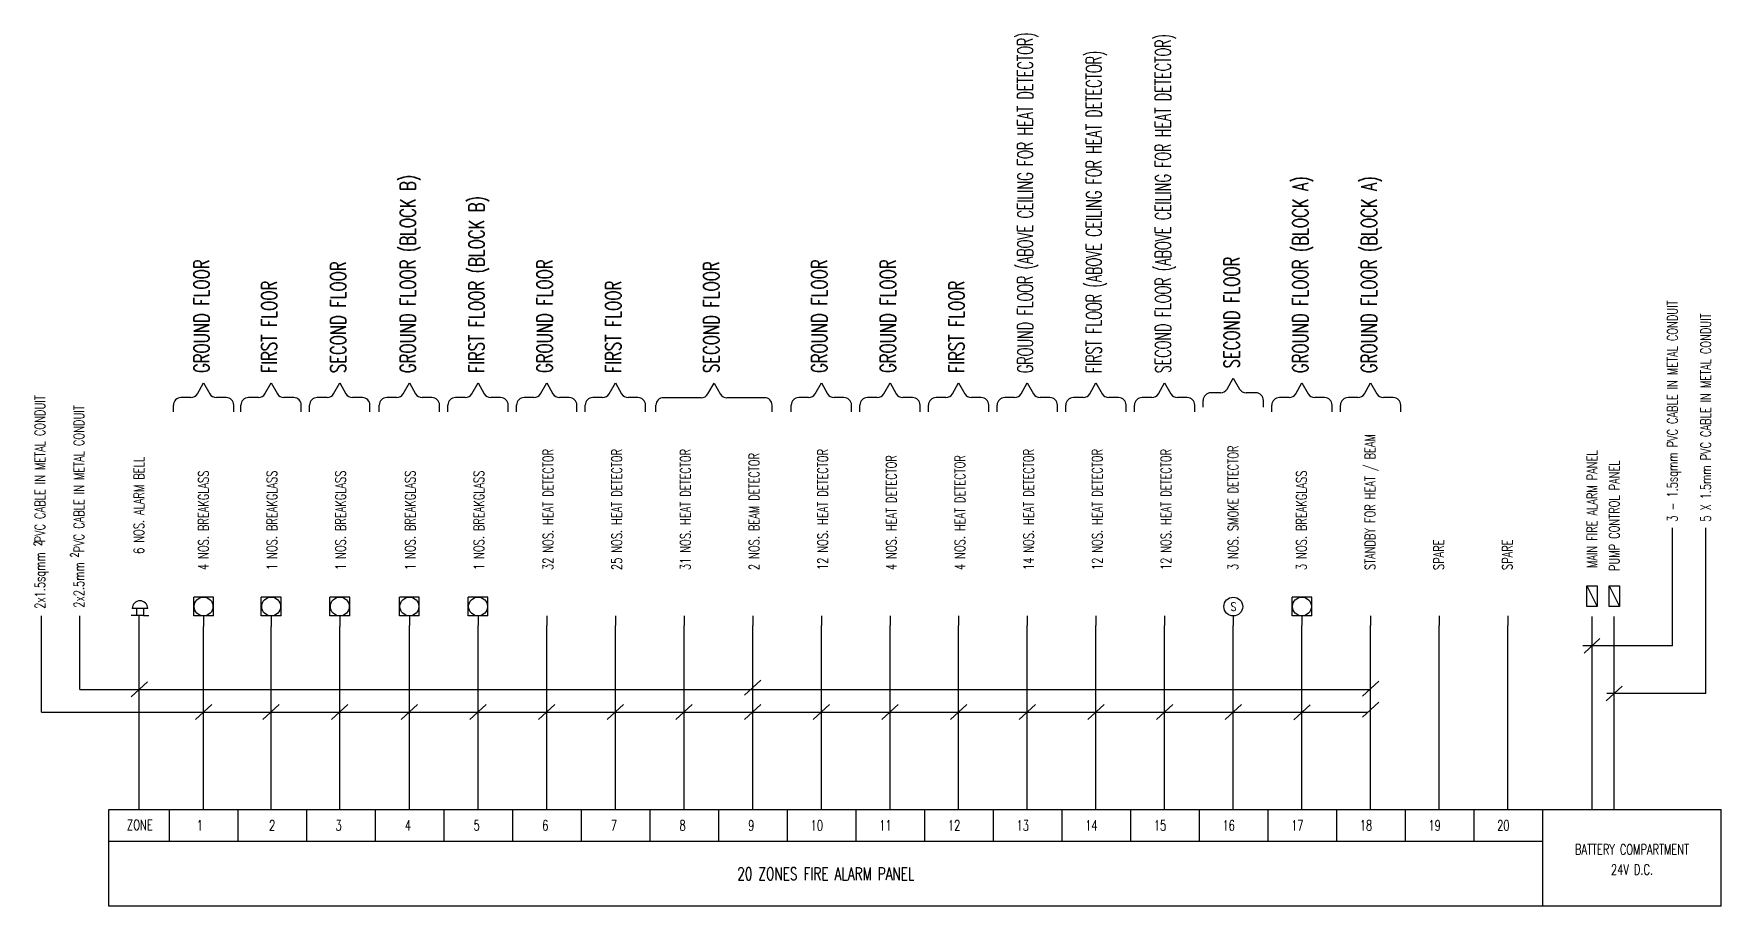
# Model space of a CAD drawing. Extents: x 134044 to 2458691, y -1196082 to 3409924.
# Drawn here: x 134506 to 135684, y 153722 to 154331 of the extents above; entities that cross this region are included whole.
import ezdxf
from ezdxf.enums import TextEntityAlignment as Align

# ---------------------------------------------------------------- set-up
doc = ezdxf.new("R2010")
doc.units = 0
doc.layers.get('0').update_dxf_attribs({"linetype": 'CONTINUOUS'})
for name, color, linetype in [('1', 251, 'CONTINUOUS'), ('COL-BOMBA', 10, 'CONTINUOUS'), ('FF', 1, 'CONTINUOUS'), ('HEAT_DTC', 1, 'CONTINUOUS'), ('TNB', 2, 'CONTINUOUS')]:
    doc.layers.add(name, color=color, linetype=linetype)
doc.styles.add('ROMANS', font='ROMANS.SHX', dxfattribs={"width": 0.8})

msp = doc.modelspace()

# ---------------------------------------------------------------- texts
at = {"layer": 'FF', "color": 1, "style": 'ROMANS'}
for s, height, width, p in [('GROUND FLOOR (ABOVE CEILING FOR HEAT DETECTOR)', 10.78611, 0.6, (135203.302, 154094.194, 247.841)), ('SECOND FLOOR (ABOVE CEILING FOR HEAT DETECTOR)', 10.78611, 0.6, (135299.49, 154094.106, 247.841)), ('FIRST FLOOR (ABOVE CEILING FOR HEAT DETECTOR)', 10.78611, 0.6, (135251.241, 154094.194, 247.841)), ('GROUND FLOOR (BLOCK B)', 10.78611, 0.7, (134772.169, 154094.106, 247.841)), ('GROUND FLOOR (BLOCK A)', 10.78611, 0.7, (135395.366, 154094.106, 247.841)), ('GROUND FLOOR (BLOCK A)', 10.78611, 0.7, (135443.305, 154094.106, 247.841)), ('FIRST FLOOR (BLOCK B)', 10.78611, 0.7, (134820.107, 154094.106, 247.841)), ('SECOND FLOOR', 10.78611, 0.7, (135347.434, 154097.426, 247.841)), ('GROUND FLOOR', 10.78611, 0.7, (134628.16, 154094.194, 247.841)), ('SECOND FLOOR', 10.78611, 0.7, (134723.576, 154094.106, 247.841)), ('GROUND FLOOR', 10.78611, 0.7, (134867.734, 154094.194, 247.841)), ('SECOND FLOOR', 10.78611, 0.7, (134984.086, 154094.194, 247.841)), ('GROUND FLOOR', 10.78611, 0.7, (135059.487, 154094.194, 247.841)), ('GROUND FLOOR', 10.78611, 0.7, (135107.426, 154094.194, 247.841)), ('FIRST FLOOR', 10.78611, 0.7, (134675.324, 154094.194, 247.841)), ('FIRST FLOOR', 10.78611, 0.7, (134915.673, 154094.194, 247.841)), ('FIRST FLOOR', 10.78611, 0.7, (135155.364, 154094.194, 247.841)), ('3 - 1.5sqmm PVC CABLE IN METAL CONDUIT', 7.19074, 0.7, (135653.366, 153990.404)), ('5 X 1.5mm PVC CABLE IN METAL CONDUIT', 7.19074, 0.7, (135676.654, 153990.404)), ('2x1.5sqmm  PVC CABLE IN METAL CONDUIT', 7.19074, 0.7, (134513.554, 153929.521)), ('2x2.5mm  PVC CABLE IN METAL CONDUIT', 7.19074, 0.7, (134540.749, 153930.327)), ('STANDBY FOR HEAT / BEAM', 7.19074, 0.7, (135442.221, 153956.595)), ('32 NOS. HEAT DETECTOR', 7.19074, 0.7, (134868.3, 153956.595)), ('25 NOS. HEAT DETECTOR', 7.19074, 0.7, (134916.238, 153956.595)), ('31 NOS. HEAT DETECTOR', 7.19074, 0.7, (134964.177, 153956.595)), ('2 NOS. BEAM DETECTOR', 7.19074, 0.7, (135012.115, 153956.595)), ('12 NOS. HEAT DETECTOR', 7.19074, 0.7, (135060.053, 153956.595)), ('4 NOS. HEAT DETECTOR', 7.19074, 0.7, (135107.992, 153956.595)), ('4 NOS. HEAT DETECTOR', 7.19074, 0.7, (135155.93, 153956.595)), ('14 NOS. HEAT DETECTOR', 7.19074, 0.7, (135203.868, 153956.595)), ('12 NOS. HEAT DETECTOR', 7.19074, 0.7, (135251.806, 153956.595)), ('12 NOS. HEAT DETECTOR', 7.19074, 0.7, (135299.745, 153956.595)), ('3 NOS. SMOKE DETECTOR', 7.19074, 0.7, (135346.606, 153956.595)), ('4 NOS. BREAKGLASS', 7.19074, 0.7, (134627.72, 153956.595)), ('1 NOS. BREAKGLASS', 7.19074, 0.7, (134675.534, 153956.595)), ('1 NOS. BREAKGLASS', 7.19074, 0.7, (134723.475, 153956.595)), ('1 NOS. BREAKGLASS', 7.19074, 0.7, (134772.068, 153956.595)), ('1 NOS. BREAKGLASS', 7.19074, 0.7, (134820.006, 153956.595)), ('3 NOS. BREAKGLASS ', 7.19074, 0.7, (135394.283, 153956.595)), ('2', 5.753, 0.7, (134511.373, 153973.378)), ('SPARE', 7.1907, 0.7, (135490.159, 153956.595)), ('SPARE', 7.1907, 0.7, (135538.098, 153956.595)), ('2', 5.753, 0.7, (134536.906, 153965.392))]:
    msp.add_text(s, height=height, rotation=90, dxfattribs=dict(at, width=width)).set_placement(p)
at = {"layer": 'FF', "color": 1, "style": 'ROMANS', "width": 0.7}
for s, p in [('6 NOS. ALARM BELL ', (134582.624, 154039.054)), ('MAIN FIRE ALARM PANEL', (135597.24, 154040.188)), ('PUMP CONTROL PANEL', (135612.703, 154033.133))]:
    msp.add_text(s, height=7.19074, rotation=90, dxfattribs=at).set_placement(p, align=Align.RIGHT)
for s, height, p in [(' ZONE', 7.1907, (134588.629, 153775.047)), ('1', 7.191, (134623.677, 153774.734)), ('2', 7.191, (134674.233, 153774.734)), ('3', 7.191, (134720.575, 153774.734)), ('4', 7.191, (134769.024, 153774.734)), ('5', 7.191, (134816.962, 153774.734)), ('6', 7.191, (134864.9, 153774.734)), ('7', 7.191, (134912.838, 153774.734)), ('8', 7.191, (134960.777, 153774.734)), ('9', 7.191, (135008.715, 153774.734)), ('10', 7.1907, (135056.653, 153774.734)), ('11', 7.1907, (135104.591, 153774.734)), ('12', 7.1907, (135152.53, 153774.734)), ('13', 7.1907, (135200.468, 153774.734)), ('14', 7.1907, (135248.406, 153774.734)), ('15', 7.1907, (135296.345, 153774.734)), ('16', 7.1907, (135344.283, 153774.734)), ('17', 7.1907, (135392.221, 153774.734)), ('18', 7.1907, (135440.159, 153774.734)), ('19', 7.1907, (135488.098, 153774.734)), ('20', 7.1907, (135536.036, 153774.734))]:
    msp.add_text(s, height=height, dxfattribs=at).set_placement(p, align=Align.RIGHT)
for s, height, p in [('BATTERY COMPARTMENT', 7.19074, (135621.554, 153757.973)), ('24V D.C.', 7.1907, (135621.554, 153743.892))]:
    msp.add_text(s, height=height, dxfattribs=at).set_placement(p, align=Align.CENTER)
msp.add_text('20 ZONES FIRE ALARM PANEL', height=8.80581, dxfattribs=at).set_placement((135058.662, 153744.559), align=Align.MIDDLE_CENTER)
at = {"layer": 'HEAT_DTC', "color": 3, "style": 'ROMANS', "width": 0.8}
msp.add_text('S', height=5.938, rotation=180, dxfattribs=at).set_placement((135345.377, 153934.058))

# ---------------------------------------------------------------- linework, layer by layer
at = {"linetype": 'CONTINUOUS'}
for p, q in [((135334.251, 154080.345), (135327.389, 154080.345)), ((135358.938, 154080.345), (135352.076, 154080.345)), ((134615.29, 154077.025), (134608.428, 154077.025)), ((134639.977, 154077.025), (134633.115, 154077.025)), ((134662.455, 154077.025), (134655.592, 154077.025)), ((134687.142, 154077.025), (134680.279, 154077.025)), ((134710.393, 154077.025), (134703.531, 154077.025)), ((134735.08, 154077.025), (134728.218, 154077.025)), ((134758.986, 154077.025), (134752.123, 154077.025)), ((134783.673, 154077.025), (134776.81, 154077.025)), ((134806.924, 154077.025), (134800.062, 154077.025)), ((134831.611, 154077.025), (134824.749, 154077.025)), ((134854.865, 154077.025), (134848.003, 154077.025)), ((134879.552, 154077.025), (134872.69, 154077.025)), ((134902.803, 154077.025), (134895.941, 154077.025)), ((134927.49, 154077.025), (134920.628, 154077.025)), ((134971.691, 154076.937), (134945.326, 154076.937)), ((135015.881, 154076.937), (134989.516, 154076.937)), ((135046.618, 154077.025), (135039.756, 154077.025)), ((135071.305, 154077.025), (135064.443, 154077.025)), ((135094.556, 154077.025), (135087.694, 154077.025)), ((135119.243, 154077.025), (135112.381, 154077.025)), ((135142.494, 154077.025), (135135.632, 154077.025)), ((135167.181, 154077.025), (135160.319, 154077.025)), ((135190.433, 154077.025), (135183.571, 154077.025)), ((135215.12, 154077.025), (135208.258, 154077.025)), ((135238.371, 154077.025), (135231.509, 154077.025)), ((135263.058, 154077.025), (135256.196, 154077.025)), ((135286.307, 154077.025), (135279.445, 154077.025)), ((135310.994, 154077.025), (135304.132, 154077.025)), ((135382.183, 154077.025), (135375.321, 154077.025)), ((135406.87, 154077.025), (135400.008, 154077.025)), ((135430.122, 154077.025), (135423.259, 154077.025)), ((135454.809, 154077.025), (135447.946, 154077.025))]:
    msp.add_line(p, q, dxfattribs=at)
for centre, start, end in [((134615.29, 154082.299), 270, 330.295062), ((134615.29, 154082.299), 270, 330.295062), ((134633.115, 154082.299), 209.704938, 270), ((134633.115, 154082.299), 209.704938, 270), ((134662.455, 154082.299), 270, 330.295062), ((134662.455, 154082.299), 270, 330.295062), ((134680.279, 154082.299), 209.704938, 270), ((134680.279, 154082.299), 209.704938, 270), ((134710.393, 154082.299), 270, 330.295062), ((134710.393, 154082.299), 270, 330.295062), ((134728.218, 154082.299), 209.704938, 270), ((134728.218, 154082.299), 209.704938, 270), ((134758.986, 154082.299), 270, 330.295062), ((134758.986, 154082.299), 270, 330.295062), ((134776.81, 154082.299), 209.704938, 270), ((134776.81, 154082.299), 209.704938, 270), ((134806.924, 154082.299), 270, 330.295062), ((134806.924, 154082.299), 270, 330.295062), ((134824.749, 154082.299), 209.704938, 270), ((134824.749, 154082.299), 209.704938, 270), ((134854.865, 154082.299), 270, 330.295062), ((134854.865, 154082.299), 270, 330.295062), ((134872.69, 154082.299), 209.704938, 270), ((134872.69, 154082.299), 209.704938, 270), ((134902.803, 154082.299), 270, 330.295062), ((134902.803, 154082.299), 270, 330.295062), ((134920.628, 154082.299), 209.704938, 270), ((134920.628, 154082.299), 209.704938, 270), ((134971.691, 154082.21), 270, 330.295062), ((134971.691, 154082.21), 270, 330.295062), ((134989.516, 154082.21), 209.704938, 270), ((134989.516, 154082.21), 209.704938, 270), ((135046.618, 154082.299), 270, 330.295062), ((135046.618, 154082.299), 270, 330.295062), ((135064.443, 154082.299), 209.704938, 270), ((135064.443, 154082.299), 209.704938, 270), ((135094.556, 154082.299), 270, 330.295062), ((135094.556, 154082.299), 270, 330.295062), ((135112.381, 154082.299), 209.704938, 270), ((135112.381, 154082.299), 209.704938, 270), ((135142.494, 154082.299), 270, 330.295062), ((135142.494, 154082.299), 270, 330.295062), ((135160.319, 154082.299), 209.704938, 270), ((135160.319, 154082.299), 209.704938, 270), ((135190.433, 154082.299), 270, 330.295062), ((135190.433, 154082.299), 270, 330.295062), ((135208.258, 154082.299), 209.704938, 270), ((135208.258, 154082.299), 209.704938, 270), ((135238.371, 154082.299), 270, 330.295062), ((135238.371, 154082.299), 270, 330.295062), ((135256.196, 154082.299), 209.704938, 270), ((135256.196, 154082.299), 209.704938, 270), ((135286.307, 154082.299), 270, 330.295062), ((135286.307, 154082.299), 270, 330.295062), ((135304.132, 154082.299), 209.704938, 270), ((135304.132, 154082.299), 209.704938, 270), ((135327.389, 154075.072), 90, 180), ((135327.389, 154075.072), 90, 180), ((135334.251, 154085.619), 270, 330.295062), ((135334.251, 154085.619), 270, 330.295062), ((135352.076, 154085.619), 209.704938, 270), ((135352.076, 154085.619), 209.704938, 270), ((135358.938, 154075.072), 0, 90), ((135358.938, 154075.072), 0, 90), ((135382.183, 154082.299), 270, 330.295062), ((135382.183, 154082.299), 270, 330.295062), ((135400.008, 154082.299), 209.704938, 270), ((135400.008, 154082.299), 209.704938, 270), ((135430.122, 154082.299), 270, 330.295062), ((135430.122, 154082.299), 270, 330.295062), ((135447.946, 154082.299), 209.704938, 270), ((135447.946, 154082.299), 209.704938, 270), ((134608.428, 154071.751), 90, 180), ((134608.428, 154071.751), 90, 180), ((134639.977, 154071.751), 0, 90), ((134639.977, 154071.751), 0, 90), ((134655.592, 154071.751), 90, 180), ((134655.592, 154071.751), 90, 180), ((134687.142, 154071.751), 0, 90), ((134687.142, 154071.751), 0, 90), ((134703.531, 154071.751), 90, 180), ((134703.531, 154071.751), 90, 180), ((134735.08, 154071.751), 0, 90), ((134735.08, 154071.751), 0, 90), ((134752.123, 154071.751), 90, 180), ((134752.123, 154071.751), 90, 180), ((134783.673, 154071.751), 0, 90), ((134783.673, 154071.751), 0, 90), ((134800.062, 154071.751), 90, 180), ((134800.062, 154071.751), 90, 180), ((134831.611, 154071.751), 0, 90), ((134831.611, 154071.751), 0, 90), ((134848.003, 154071.751), 90, 180), ((134848.003, 154071.751), 90, 180), ((134879.552, 154071.751), 0, 90), ((134879.552, 154071.751), 0, 90), ((134895.941, 154071.751), 90, 180), ((134895.941, 154071.751), 90, 180), ((134927.49, 154071.751), 0, 90), ((134927.49, 154071.751), 0, 90), ((134945.326, 154071.663), 90, 180), ((134945.326, 154071.663), 90, 180), ((135015.881, 154071.663), 0, 90), ((135015.881, 154071.663), 0, 90), ((135039.756, 154071.751), 90, 180), ((135039.756, 154071.751), 90, 180), ((135071.305, 154071.751), 0, 90), ((135071.305, 154071.751), 0, 90), ((135087.694, 154071.751), 90, 180), ((135087.694, 154071.751), 90, 180), ((135119.243, 154071.751), 0, 90), ((135119.243, 154071.751), 0, 90), ((135135.632, 154071.751), 90, 180), ((135135.632, 154071.751), 90, 180), ((135167.181, 154071.751), 0, 90), ((135167.181, 154071.751), 0, 90), ((135183.571, 154071.751), 90, 180), ((135183.571, 154071.751), 90, 180), ((135215.12, 154071.751), 0, 90), ((135215.12, 154071.751), 0, 90), ((135231.509, 154071.751), 90, 180), ((135231.509, 154071.751), 90, 180), ((135263.058, 154071.751), 0, 90), ((135263.058, 154071.751), 0, 90), ((135279.445, 154071.751), 90, 180), ((135279.445, 154071.751), 90, 180), ((135310.994, 154071.751), 0, 90), ((135310.994, 154071.751), 0, 90), ((135375.321, 154071.751), 90, 180), ((135375.321, 154071.751), 90, 180), ((135406.87, 154071.751), 0, 90), ((135406.87, 154071.751), 0, 90), ((135423.259, 154071.751), 90, 180), ((135423.259, 154071.751), 90, 180), ((135454.809, 154071.751), 0, 90), ((135454.809, 154071.751), 0, 90)]:
    msp.add_arc(centre, 5.274, start, end, dxfattribs=at)
at = {"layer": '1', "linetype": 'CONTINUOUS'}
for p, q in [((135338.832, 154083.006), (135343.163, 154090.599)), ((135343.163, 154090.599), (135347.495, 154083.006)), ((135343.163, 154090.599), (135347.495, 154083.006)), ((134619.871, 154079.686), (134624.203, 154087.278)), ((134624.203, 154087.278), (134628.534, 154079.686)), ((134624.203, 154087.278), (134628.534, 154079.686)), ((134667.035, 154079.686), (134671.367, 154087.278)), ((134671.367, 154087.278), (134675.699, 154079.686)), ((134671.367, 154087.278), (134675.699, 154079.686)), ((134714.974, 154079.686), (134719.305, 154087.278)), ((134719.305, 154087.278), (134723.637, 154079.686)), ((134719.305, 154087.278), (134723.637, 154079.686)), ((134763.566, 154079.686), (134767.898, 154087.278)), ((134767.898, 154087.278), (134772.23, 154079.686)), ((134767.898, 154087.278), (134772.23, 154079.686)), ((134811.505, 154079.686), (134815.836, 154087.278)), ((134815.836, 154087.278), (134820.168, 154079.686)), ((134815.836, 154087.278), (134820.168, 154079.686)), ((134859.445, 154079.686), (134863.777, 154087.278)), ((134863.777, 154087.278), (134868.109, 154079.686)), ((134863.777, 154087.278), (134868.109, 154079.686)), ((134907.384, 154079.686), (134911.716, 154087.278)), ((134911.716, 154087.278), (134916.047, 154079.686)), ((134911.716, 154087.278), (134916.047, 154079.686)), ((134976.272, 154079.597), (134980.604, 154087.19)), ((134980.604, 154087.19), (134984.936, 154079.597)), ((134980.604, 154087.19), (134984.936, 154079.597)), ((135051.199, 154079.686), (135055.53, 154087.278)), ((135055.53, 154087.278), (135059.862, 154079.686)), ((135055.53, 154087.278), (135059.862, 154079.686)), ((135099.137, 154079.686), (135103.469, 154087.278)), ((135103.469, 154087.278), (135107.8, 154079.686)), ((135103.469, 154087.278), (135107.8, 154079.686)), ((135147.075, 154079.686), (135151.407, 154087.278)), ((135151.407, 154087.278), (135155.739, 154079.686)), ((135151.407, 154087.278), (135155.739, 154079.686)), ((135195.013, 154079.686), (135199.345, 154087.278)), ((135199.345, 154087.278), (135203.677, 154079.686)), ((135199.345, 154087.278), (135203.677, 154079.686)), ((135242.952, 154079.686), (135247.283, 154087.278)), ((135247.283, 154087.278), (135251.615, 154079.686)), ((135247.283, 154087.278), (135251.615, 154079.686)), ((135290.887, 154079.686), (135295.219, 154087.278)), ((135295.219, 154087.278), (135299.551, 154079.686)), ((135295.219, 154087.278), (135299.551, 154079.686)), ((135386.764, 154079.686), (135391.096, 154087.278)), ((135391.096, 154087.278), (135395.427, 154079.686)), ((135391.096, 154087.278), (135395.427, 154079.686)), ((135434.702, 154079.686), (135439.034, 154087.278)), ((135439.034, 154087.278), (135443.366, 154079.686)), ((135439.034, 154087.278), (135443.366, 154079.686)), ((134603.154, 154067.07), (134603.154, 154071.751)), ((134603.154, 154067.07), (134603.154, 154071.751)), ((134645.251, 154067.07), (134645.251, 154071.751)), ((134645.251, 154067.07), (134645.251, 154071.751)), ((134650.319, 154067.07), (134650.319, 154071.751)), ((134650.319, 154067.07), (134650.319, 154071.751)), ((134692.415, 154067.07), (134692.415, 154071.751)), ((134692.415, 154067.07), (134692.415, 154071.751)), ((134698.257, 154067.07), (134698.257, 154071.751)), ((134698.257, 154067.07), (134698.257, 154071.751)), ((134740.354, 154067.07), (134740.354, 154071.751)), ((134740.354, 154067.07), (134740.354, 154071.751)), ((134746.85, 154067.07), (134746.85, 154071.751)), ((134746.85, 154067.07), (134746.85, 154071.751)), ((134788.946, 154067.07), (134788.946, 154071.751)), ((134788.946, 154067.07), (134788.946, 154071.751)), ((134794.788, 154067.07), (134794.788, 154071.751)), ((134794.788, 154067.07), (134794.788, 154071.751)), ((134836.885, 154067.07), (134836.885, 154071.751)), ((134836.885, 154067.07), (134836.885, 154071.751)), ((134842.729, 154067.07), (134842.729, 154071.751)), ((134842.729, 154067.07), (134842.729, 154071.751)), ((134884.826, 154067.07), (134884.826, 154071.751)), ((134884.826, 154067.07), (134884.826, 154071.751)), ((134890.667, 154067.07), (134890.667, 154071.751)), ((134890.667, 154067.07), (134890.667, 154071.751)), ((134932.764, 154067.07), (134932.764, 154071.751)), ((134932.764, 154067.07), (134932.764, 154071.751)), ((134940.053, 154066.981), (134940.053, 154071.663)), ((134940.053, 154066.981), (134940.053, 154071.663)), ((135021.155, 154066.981), (135021.155, 154071.663)), ((135021.155, 154066.981), (135021.155, 154071.663)), ((135034.482, 154067.07), (135034.482, 154071.751)), ((135034.482, 154067.07), (135034.482, 154071.751)), ((135076.579, 154067.07), (135076.579, 154071.751)), ((135076.579, 154067.07), (135076.579, 154071.751)), ((135082.42, 154067.07), (135082.42, 154071.751)), ((135082.42, 154067.07), (135082.42, 154071.751)), ((135124.517, 154067.07), (135124.517, 154071.751)), ((135124.517, 154067.07), (135124.517, 154071.751)), ((135130.359, 154067.07), (135130.359, 154071.751)), ((135130.359, 154067.07), (135130.359, 154071.751)), ((135172.455, 154067.07), (135172.455, 154071.751)), ((135172.455, 154067.07), (135172.455, 154071.751)), ((135178.297, 154067.07), (135178.297, 154071.751)), ((135178.297, 154067.07), (135178.297, 154071.751)), ((135220.393, 154067.07), (135220.393, 154071.751)), ((135220.393, 154067.07), (135220.393, 154071.751)), ((135226.235, 154067.07), (135226.235, 154071.751)), ((135226.235, 154067.07), (135226.235, 154071.751)), ((135268.332, 154067.07), (135268.332, 154071.751)), ((135268.332, 154067.07), (135268.332, 154071.751)), ((135274.171, 154067.07), (135274.171, 154071.751)), ((135274.171, 154067.07), (135274.171, 154071.751)), ((135316.267, 154067.07), (135316.267, 154071.751)), ((135316.267, 154067.07), (135316.267, 154071.751)), ((135322.115, 154070.39), (135322.115, 154075.072)), ((135322.115, 154070.39), (135322.115, 154075.072)), ((135364.212, 154070.39), (135364.212, 154075.072)), ((135364.212, 154070.39), (135364.212, 154075.072)), ((135370.047, 154067.07), (135370.047, 154071.751)), ((135370.047, 154067.07), (135370.047, 154071.751)), ((135412.144, 154067.07), (135412.144, 154071.751)), ((135412.144, 154067.07), (135412.144, 154071.751)), ((135417.986, 154067.07), (135417.986, 154071.751)), ((135417.986, 154067.07), (135417.986, 154071.751)), ((135460.082, 154067.07), (135460.082, 154071.751)), ((135460.082, 154067.07), (135460.082, 154071.751))]:
    msp.add_line(p, q, dxfattribs=at)
at = {"layer": 'COL-BOMBA'}
for p, q in [((134624.203, 153924.548), (134624.203, 153917.303)), ((134671.367, 153924.548), (134671.367, 153917.303)), ((134719.308, 153924.527), (134719.308, 153917.283)), ((134767.901, 153924.527), (134767.901, 153917.886)), ((134815.839, 153924.527), (134815.839, 153917.886)), ((134863.777, 153924.527), (134863.777, 153917.886)), ((134911.716, 153924.527), (134911.716, 153917.886)), ((134959.654, 153924.527), (134959.654, 153917.886)), ((135007.592, 153924.527), (135007.592, 153917.886)), ((135055.53, 153924.527), (135055.53, 153917.886)), ((135055.53, 153924.527), (135055.53, 153917.886)), ((135103.469, 153924.527), (135103.469, 153917.886)), ((135151.407, 153924.527), (135151.407, 153917.886)), ((135199.345, 153924.527), (135199.345, 153917.886)), ((135247.283, 153924.527), (135247.283, 153917.886)), ((135295.222, 153924.527), (135295.222, 153917.886)), ((135343.16, 153924.527), (135343.16, 153917.886)), ((135391.098, 153924.527), (135391.098, 153917.886)), ((135439.037, 153924.527), (135439.037, 153917.886)), ((135486.975, 153924.527), (135486.975, 153917.886)), ((135534.913, 153924.527), (135534.913, 153917.886))]:
    msp.add_line(p, q, dxfattribs=at)
at = {"layer": 'FF', "color": 7, "linetype": 'CONTINUOUS'}
for p, q in [((135649.885, 153903.661), (135649.885, 153985.988)), ((135673.173, 153870.473), (135673.173, 153985.988)), ((134511.042, 153857.456), (134511.042, 153924.544)), ((134537.907, 153873.264), (134537.907, 153924.548)), ((135649.885, 153903.661), (135587.262, 153903.661)), ((135599.163, 153908.752), (135588.127, 153898.571)), ((134585.032, 153878.517), (134573.643, 153868.011)), ((135013.287, 153879.749), (135001.898, 153869.242)), ((135444.731, 153879.089), (135433.342, 153868.582)), ((134537.907, 153873.264), (135438.417, 153873.264)), ((135614.626, 153875.564), (135603.59, 153865.383)), ((135673.173, 153870.473), (135603.96, 153870.473)), ((134511.042, 153857.456), (135437.334, 153857.456)), ((134537.06, 153857.471), (134537.072, 153857.459)), ((134629.897, 153862.713), (134618.508, 153852.206)), ((134677.062, 153862.713), (134665.673, 153852.206)), ((134725, 153862.713), (134713.611, 153852.206)), ((134773.595, 153862.713), (134762.206, 153852.206)), ((134821.534, 153862.713), (134810.144, 153852.206)), ((134869.472, 153862.713), (134858.083, 153852.206)), ((134917.413, 153862.713), (134906.024, 153852.206)), ((134965.352, 153862.713), (134953.963, 153852.206)), ((135013.29, 153862.713), (135001.901, 153852.206)), ((135061.225, 153862.71), (135049.836, 153852.203)), ((135109.163, 153862.71), (135097.774, 153852.203)), ((135157.101, 153862.71), (135145.712, 153852.203)), ((135205.04, 153862.71), (135193.651, 153852.203)), ((135252.978, 153862.71), (135241.589, 153852.203)), ((135300.916, 153862.71), (135289.527, 153852.203)), ((135348.855, 153862.71), (135337.465, 153852.203)), ((135396.793, 153862.61), (135385.404, 153852.104)), ((135444.731, 153864.28), (135433.342, 153853.773))]:
    msp.add_line(p, q, dxfattribs=at)
at = {"layer": 'FF', "color": 1, "linetype": 'CONTINUOUS'}
for p, q in [((134631.103, 153937.73), (134617.302, 153937.73)), ((134617.302, 153924.548), (134617.302, 153937.73)), ((134631.103, 153924.548), (134631.103, 153937.73)), ((134678.267, 153937.73), (134664.467, 153937.73)), ((134664.467, 153924.548), (134664.467, 153937.73)), ((134678.267, 153924.548), (134678.267, 153937.73)), ((134726.208, 153937.73), (134712.408, 153937.73)), ((134712.408, 153924.548), (134712.408, 153937.73)), ((134726.208, 153924.548), (134726.208, 153937.73)), ((134774.801, 153937.73), (134761, 153937.73)), ((134761, 153924.548), (134761, 153937.73)), ((134774.801, 153924.548), (134774.801, 153937.73)), ((134822.739, 153937.73), (134808.939, 153937.73)), ((134808.939, 153924.548), (134808.939, 153937.73)), ((134822.739, 153924.548), (134822.739, 153937.73)), ((135397.999, 153937.73), (135384.198, 153937.73)), ((135384.198, 153924.548), (135384.198, 153937.73)), ((135397.999, 153924.548), (135397.999, 153937.73)), ((134631.103, 153924.548), (134617.302, 153924.548)), ((134678.267, 153924.548), (134664.467, 153924.548)), ((134726.208, 153924.548), (134712.408, 153924.548)), ((134774.801, 153924.548), (134761, 153924.548)), ((134822.739, 153924.548), (134808.939, 153924.548)), ((135397.999, 153924.548), (135384.198, 153924.548))]:
    msp.add_line(p, q, dxfattribs=at)
at = {"layer": 'FF', "color": 1}
for p, q in [((134585.183, 153929.739), (134574.397, 153929.739)), ((134577.29, 153929.739), (134577.29, 153924.876)), ((134582.289, 153929.739), (134582.289, 153924.876)), ((134582.289, 153924.876), (134573.654, 153924.876)), ((134579.337, 153789.403), (134579.337, 153924.548)), ((134582.289, 153924.876), (134585.925, 153924.876)), ((134624.203, 153789.403), (134624.203, 153917.303)), ((134671.367, 153789.403), (134671.367, 153917.303)), ((134719.308, 153789.403), (134719.308, 153917.283)), ((134767.901, 153789.403), (134767.901, 153917.886)), ((134815.839, 153789.403), (134815.839, 153917.886)), ((134863.777, 153789.403), (134863.777, 153917.886)), ((134911.716, 153789.403), (134911.716, 153917.886)), ((134959.654, 153789.403), (134959.654, 153917.886)), ((135007.592, 153789.403), (135007.592, 153917.886)), ((135055.53, 153789.403), (135055.53, 153917.886)), ((135103.469, 153789.403), (135103.469, 153917.886)), ((135151.407, 153789.403), (135151.407, 153917.886)), ((135199.345, 153789.403), (135199.345, 153917.886)), ((135247.283, 153789.403), (135247.283, 153917.886)), ((135295.222, 153789.403), (135295.222, 153917.886)), ((135343.16, 153789.403), (135343.16, 153917.886)), ((135391.098, 153789.403), (135391.098, 153917.886)), ((135439.037, 153789.403), (135439.037, 153917.886)), ((135486.975, 153789.403), (135486.975, 153917.886)), ((135534.913, 153789.403), (135534.913, 153917.886)), ((135593.645, 153789.403), (135593.645, 153924.107)), ((135609.108, 153789.403), (135609.108, 153924.107)), ((135593.645, 153789.403), (135593.645, 153903.661)), ((135609.108, 153789.403), (135609.108, 153870.473)), ((134579.337, 153789.403), (134579.337, 153857.457)), ((134624.203, 153789.403), (134624.203, 153857.457)), ((134671.367, 153789.403), (134671.367, 153857.457)), ((134719.305, 153789.403), (134719.305, 153857.436)), ((134558.077, 153789.403), (134792.235, 153789.403)), ((134558.077, 153721.862), (134558.077, 153789.403)), ((134600.482, 153767.256), (134600.482, 153789.403)), ((134648.42, 153767.256), (134648.42, 153789.403)), ((134696.359, 153767.256), (134696.359, 153789.403)), ((134744.297, 153767.256), (134744.297, 153789.403)), ((134749.831, 153789.403), (135683.861, 153789.403)), ((134792.235, 153767.256), (134792.235, 153789.403)), ((134840.173, 153767.256), (134840.173, 153789.403)), ((134888.112, 153767.256), (134888.112, 153789.403)), ((134936.05, 153767.256), (134936.05, 153789.403)), ((134983.988, 153767.256), (134983.988, 153789.403)), ((135031.926, 153767.256), (135031.926, 153789.403)), ((135079.865, 153767.256), (135079.865, 153789.403)), ((135127.803, 153767.256), (135127.803, 153789.403)), ((135175.741, 153767.256), (135175.741, 153789.403)), ((135223.68, 153767.256), (135223.68, 153789.403)), ((135271.618, 153767.256), (135271.618, 153789.403)), ((135319.556, 153767.256), (135319.556, 153789.403)), ((135367.494, 153767.256), (135367.494, 153789.403)), ((135415.433, 153767.256), (135415.433, 153789.403)), ((135463.371, 153767.256), (135463.371, 153789.403)), ((135511.309, 153767.256), (135511.309, 153789.403)), ((135683.861, 153721.862), (135683.861, 153789.403)), ((134558.077, 153767.256), (135559.247, 153767.256)), ((134701.892, 153767.256), (134792.235, 153767.256)), ((135683.861, 153721.862), (134558.077, 153721.862))]:
    msp.add_line(p, q, dxfattribs=at)
at = {"layer": 'FF', "color": 1, "linetype": 'BYBLOCK'}
msp.add_line((135559.247, 153721.862), (135559.247, 153789.403), dxfattribs=at)
at = {"layer": 'FF', "color": 1, "linetype": 'CONTINUOUS'}
for centre in [(134624.203, 153931.144), (134671.367, 153931.144), (134719.308, 153931.144), (134767.901, 153931.144), (134815.839, 153931.144), (135391.098, 153931.144)]:
    msp.add_circle(centre, 6.573, dxfattribs=at)
at = {"layer": 'FF', "color": 1}
msp.add_arc((134579.79, 153929.739), 5.393, 0, 180, dxfattribs=at)
at = {"layer": 'HEAT_DTC'}
msp.add_circle((135343.16, 153931.097), 6.57, dxfattribs=at)
at = {"layer": 'TNB', "color": 1}
for p, q in [((135590.05, 153945.607), (135597.24, 153945.607)), ((135590.05, 153945.607), (135597.24, 153931.226)), ((135590.05, 153931.226), (135590.05, 153945.607)), ((135597.24, 153945.607), (135597.24, 153931.226)), ((135605.512, 153945.607), (135612.703, 153945.607)), ((135605.512, 153945.607), (135612.703, 153931.226)), ((135605.512, 153931.226), (135605.512, 153945.607)), ((135612.703, 153945.607), (135612.703, 153931.226)), ((135597.24, 153931.226), (135590.05, 153931.226)), ((135612.703, 153931.226), (135605.512, 153931.226))]:
    msp.add_line(p, q, dxfattribs=at)

msp.set_redraw_order([(e.dxf.handle, doc.entitydb.next_handle()) for e in msp.query("TEXT MTEXT ATTDEF DIMENSION ARC_DIMENSION")])  # texts and dimensions are drawn at this point

doc.saveas('drawing.dxf')
